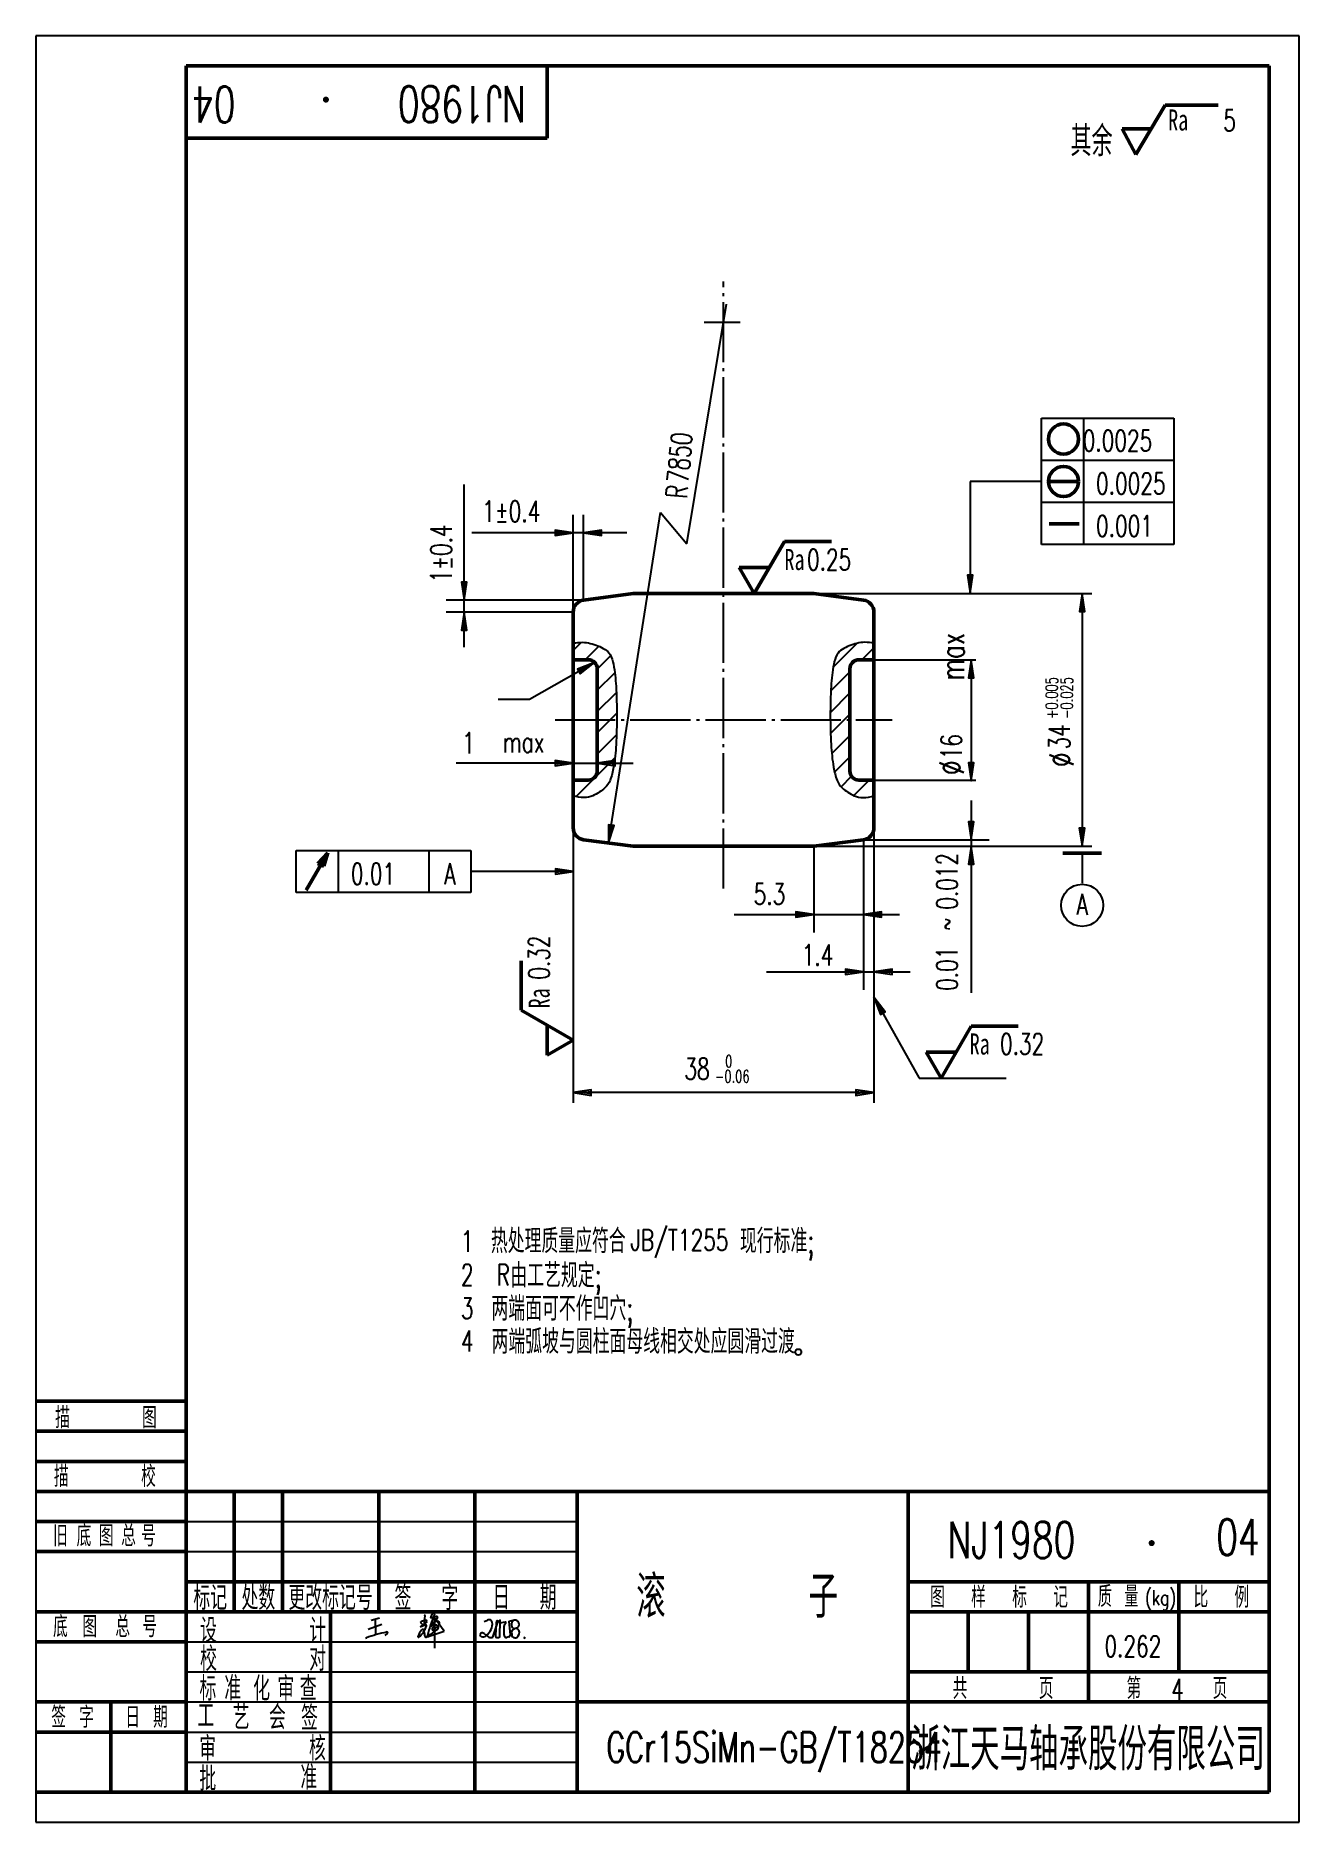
# Model space of a CAD drawing. Extents: x -919 to 2761, y -2175 to 1949.
# Drawn here: x 226.8 to 436.8, y -0.3 to 296.7 of the extents above; entities that cross this region are included whole.
import ezdxf
from ezdxf.enums import TextEntityAlignment as Align

# ---------------------------------------------------------------- set-up
doc = ezdxf.new("R2010")
doc.units = 0
doc.header["$MEASUREMENT"] = 0
doc.linetypes.add('CENTER', pattern=[12.5, 10, -1, 0.5, -1])
doc.layers.get('0').update_dxf_attribs({"linetype": 'CONTINUOUS'})
doc.layers.add('1', color=7, linetype='CONTINUOUS', lineweight=50)
doc.layers.add('粗实线', color=7, linetype='CONTINUOUS', lineweight=50)
for name, color, linetype in [('2', 7, 'CONTINUOUS'), ('3', 7, 'CENTER'), ('90', 7, 'CONTINUOUS'), ('文字', 7, 'CONTINUOUS')]:
    doc.layers.add(name, color=color, linetype=linetype)
doc.styles.add('HZ', font='txt.shx', dxfattribs={"width": 0.7, "bigfont": 'HZTXT.shx'})
doc.dimstyles.get("Standard").update_dxf_attribs({"dimtxt": 0.18, "dimasz": 0.18, "dimexe": 0.18, "dimexo": 0.0625, "dimgap": 0.09, "dimtad": 0, "dimtih": 1, "dimtoh": 1, "dimdec": 4, "dimzin": 0, "dimdsep": 46, "dimtxsty": 'Standard', "dimcen": 0.09, "dimadec": 0, "dimazin": 0, "dimtfac": 1, "dimtdec": 4, "dimtofl": 0, "dimtmove": 0, "dimatfit": 3, "dimfxl": 0, "dimtolj": 1, "dimtzin": 0, "dimarcsym": 0})

msp = doc.modelspace()

# ---------------------------------------------------------------- texts
at = {"width": 0.7}
for p in [(415.04, 280.92), (351.27, 207.85), (382.05, 127.31)]:
    msp.add_text('Ra', height=3.5, dxfattribs=at).set_placement(p)
at = {"style": 'HZ', "width": 0.7}
msp.add_text('~', height=2.86, rotation=90, dxfattribs=at).set_placement((379.58, 147.93))
at = {"width": 0.7}
msp.add_text('Ra', height=3.5, rotation=90, dxfattribs=at).set_placement((312.22, 134.97))
at = {"layer": '2', "style": 'HZ', "width": 0.7}
for s, height, rotation, p in [('04', 6, 180, (260.01, 288.25)), ('R', 3.5, 85, (335.05, 219.64)), ('max', 4, 90, (381.14, 189.48)), ('%%c', 4, 90, (381.05, 173.79)), ('%%c', 4, 90, (399.3, 175.12))]:
    msp.add_text(s, height=height, rotation=rotation, dxfattribs=at).set_placement(p)
at = {"layer": '2', "style": 'HZ'}
for s, height, width, p in [('其余', 4.998, 0.7, (398.8, 276.64, 3.57)), ('max', 3.5, 0.7, (304.42, 177.49)), ('A', 3.5, 0.7, (294.71, 155.59)), ('A', 3.5, 0.7, (399.79, 150.51)), ('1', 3.5, 0.7, (297.48, 94.52)), ('热处理质量应符合       现行标准;', 4, 0.7, (302.47, 94.29)), ('JB/T1255', 3.5, 0.7, (325.68, 94.7)), ('2', 3.5, 0.7, (297.48, 88.93)), ('R', 3.5, 0.7, (303.4, 88.93)), ('   由工艺规定;', 4, 0.7, (297.57, 88.57)), ('3', 3.5, 0.7, (297.48, 83.35)), ('  两端面可不作凹穴;', 4, 0.7, (297.57, 83.07)), ('4', 3.5, 0.7, (297.48, 77.95)), ('  两端弧坡与圆柱面母线相交处应圆滑过渡', 4, 0.7, (297.59, 77.57)), ('描', 3.5, 0.7, (230.05, 65.17)), ('图', 3.5, 0.7, (244.49, 65.17)), ('描', 3.5, 0.7, (229.85, 55.42)), ('校', 3.5, 0.7, (244.34, 55.42)), ('旧', 3.5, 0.7, (229.7, 45.53)), ('底', 3.5, 0.7, (233.61, 45.53)), ('图', 3.5, 0.7, (237.31, 45.53)), ('总', 3.5, 0.7, (241.02, 45.53)), ('号', 3.5, 0.7, (244.34, 45.53)), ('04', 6, 0.7, (423.03, 44.06)), ('滚     子', 7, 0.7, (326.63, 33.66)), ('图  样  标  记', 3.5, 0.7, (375.47, 35.33)), ('质 量', 3.5, 0.666, (403.35, 35.45)), ('比  例', 3.5, 0.7, (419.24, 35.33)), ('底', 3.5, 0.7, (229.7, 30.43)), ('图', 3.5, 0.7, (234.58, 30.43)), ('总', 3.5, 0.7, (240.05, 30.43)), ('号', 3.5, 0.7, (244.54, 30.43)), ('共     页', 3.5, 0.7, (379.21, 20.17)), ('第     页', 3.5, 0.7, (408.11, 20.17)), ('4', 3.5, 0.666, (415.59, 20.04)), ('签 字', 3.5, 0.7, (229.4, 15.38)), ('日 期', 3.5, 0.7, (241.7, 15.38))]:
    msp.add_text(s, height=height, dxfattribs=dict(at, width=width)).set_placement(p)
at = {"layer": '2', "style": 'HZ', "width": 0.688541}
msp.add_text('(kg)', height=2.5, dxfattribs=at).set_placement((411.2, 35.76), (416.36, 35.76), align=Align.FIT)
at = {"layer": '2', "insert": (341.14, 120.97), "char_height": 0.18, "attachment_point": 5}
msp.add_mtext('\\A1;  ', dxfattribs=at)
at = {"layer": '90', "style": 'HZ', "width": 0.7}
for s, height, rotation, p in [('NJ1980', 6, 180, (308.27, 288.28)), ('7850', 3.5, 85, (335.25, 222.2)), ('1%%p0.4', 3.5, 90, (295.95, 205.77)), ('+0.005', 2, 90, (396.68, 183.1)), ('-0.025', 2, 90, (399.18, 183.1)), ('34', 3.5, 90, (398.68, 178.01)), ('16', 3.5, 90, (380.73, 176.37))]:
    msp.add_text(s, height=height, rotation=rotation, dxfattribs=at).set_placement(p)
for s, p in [('5', (425.24, 280.83)), ('0.0025', (406.6, 227.59)), ('0.25', (358.67, 207.84)), ('0.32', (390.75, 127.32))]:
    msp.add_text(s, height=3.5, dxfattribs=at).set_placement(p, align=Align.CENTER)
for s, height, p in [('0.0025', 3.5, (403.05, 220.48)), ('1%%p0.4', 3.5, (301.02, 215.87)), ('0.001', 3.5, (403.05, 213.44)), ('1', 3.5, (297.7, 177.36)), ('0.01', 3.5, (279.2, 155.59)), ('5.3', 3.5, (346.14, 152.25)), ('1.4', 3.5, (354.14, 142.08)), ('38', 3.5, (334.63, 123.18)), ('0', 2, (341.41, 125.18)), ('-0.06', 2, (339.71, 122.68)), ('NJ1980', 6, (378.36, 43.6)), ('0.262', 3.5, (404.45, 27.15)), ('GCr15SiMn-GB/T18254', 5, (321.65, 9.67))]:
    msp.add_text(s, height=height, dxfattribs=at).set_placement(p)
for s, p in [('0.012', (380.04, 156.1)), ('0.32', (312.21, 143.42)), ('0.01', (380.04, 141.57))]:
    msp.add_text(s, height=3.5, rotation=90, dxfattribs=at).set_placement(p, align=Align.CENTER)
at = {"layer": '文字', "style": 'HZ', "width": 0.7}
for s, height, p in [('标记', 4, (255.82, 37.17)), ('处数', 4, (263.82, 37.17)), ('更改标记号', 4, (275.82, 37.17)), ('签  字', 4, (291.75, 37.17)), ('日  期', 4, (308.09, 37.17)), ('设   ', 4, (259.28, 31.72)), (' 计', 4, (272.44, 31.72)), ('校   ', 4, (259.28, 27.04)), (' 对', 4, (272.44, 27.04)), ('标   ', 4, (259.18, 22.09)), ('准', 4, (259.56, 22.14)), ('化   ', 4, (268.1, 22.09)), ('审', 4, (268.39, 22.09)), ('查', 4, (272.12, 22.09)), ('工', 4, (255.1, 17.39)), ('艺', 4, (260.97, 17.31)), ('会', 4, (266.98, 17.33)), ('签', 4, (272.32, 17.23)), ('浙江天马轴承股份有限公司', 7, (401.71, 12.16)), ('审   ', 4, (259.14, 12.14)), (' 核', 4, (272.38, 12.14)), ('批   ', 4, (259.16, 7.11)), ('准', 4, (272.21, 7.29))]:
    msp.add_text(s, height=height, dxfattribs=at).set_placement(p, align=Align.MIDDLE)

# ---------------------------------------------------------------- blocks, each defined once
blk = doc.blocks.new('BLK', base_point=(1, 0))
for points in [[(0, 0), (1, 0), (0, 0.15), (0, -0.15), (1, 0)], [(0, 0.07), (0.5, 0), (0, -0.07)]]:
    blk.add_lwpolyline(points)
blk = doc.blocks.new('*X5')
at = {"color": 0}
for p, q in [((-82.14, 62.81), (-80.77, 64.19)), ((-80.13, 61.29), (-77.88, 63.54)), ((-78.14, 59.74), (-75.92, 61.97)), ((-78.14, 56.21), (-75.22, 59.13)), ((-78.14, 52.67), (-74.96, 55.85)), ((-78.14, 49.13), (-74.88, 52.39)), ((-78.14, 45.6), (-74.94, 48.8)), ((-81.67, 38.54), (-75.2, 45.01))]:
    blk.add_line(p, q, dxfattribs=at)
blk = doc.blocks.new('*X4')
at = {"color": 0}
for p, q in [((-38.92, 60.07), (-34.97, 64.03)), ((-34.17, 61.29), (-32.14, 63.31)), ((-39.31, 56.15), (-36.14, 59.31)), ((-39.4, 52.52), (-36.14, 55.78)), ((-39.36, 49.03), (-36.14, 52.24)), ((-39.16, 45.69), (-36.14, 48.71)), ((-38.7, 42.62), (-36.14, 45.17)), ((-37.62, 40.17), (-35.86, 41.92)), ((-35.52, 38.73), (-32.96, 41.29))]:
    blk.add_line(p, q, dxfattribs=at)

# ---------------------------------------------------------------- linework, layer by layer
for p, q in [((282.58, 33.26), (283.93, 33.65)), ((283.26, 33.46), (283.29, 30.84)), ((291.86, 33.07), (290.7, 32.18)), ((291.34, 32.41), (290.85, 32.8)), ((291.49, 34.05), (291.34, 32.41)), ((292.67, 34.29), (292.43, 33.66)), ((292.43, 33.66), (292.67, 33.72)), ((293.62, 33.72), (292.67, 32.3)), ((294.73, 31.45), (293.09, 33.66)), ((293.09, 33.66), (293.1, 32.25)), ((293.54, 33.63), (293.54, 33.63)), ((301.35, 33.05), (301.9, 33.27)), ((302.78, 30.46), (303.66, 33.09)), ((303.34, 32.91), (303.21, 30.66)), ((303.4, 33.02), (303.34, 32.91)), ((303.66, 33.09), (303.51, 33.14)), ((303.87, 33.18), (303.87, 32.96)), ((303.87, 32.96), (303.98, 32.85)), ((303.96, 30.59), (304.02, 33.22)), ((303.98, 32.85), (304.88, 32.98)), ((304.89, 32.73), (304.67, 32.38)), ((305.51, 33.13), (306.39, 33.3)), ((305.72, 30.85), (305.51, 33.13)), ((281.63, 30.29), (281.77, 30.34)), ((282.08, 31.78), (284.36, 32.61)), ((285.3, 31.09), (284.82, 30.72)), ((290.7, 32.18), (291.57, 32.49)), ((292.07, 30.53), (294.73, 31.45)), ((292.67, 32.3), (292.6, 32.26)), ((293.1, 32.25), (293.1, 28.62)), ((304.62, 32.09), (304.6, 31.21)), ((305.59, 30.61), (305.72, 30.85)), ((305.96, 31.03), (305.94, 30.8)), ((306.19, 31.78), (306.53, 31.96)), ((306.36, 31.79), (306.19, 31.79)), ((306.21, 31.65), (306.19, 31.78)), ((306.5, 31.9), (306.53, 31.95)), ((307.87, 30.45), (308.14, 30.28)), ((251.82, 29.67), (316.82, 29.67)), ((251.82, 24.67), (316.82, 24.67)), ((251.82, 19.67), (316.82, 19.67)), ((251.82, 14.67), (316.82, 14.67)), ((251.82, 9.67), (316.82, 9.67))]:
    msp.add_line(p, q)
at = {"const_width": 0.5, "flags": 128}
for points in [[(274.8, 286.05, 1), (275.3, 286.05, 1)], [(412.04, 46.08, 1), (412.54, 46.08, 1)]]:
    msp.add_lwpolyline(points, format="xyb", close=True, dxfattribs=at)
msp.add_lwpolyline([(303.34, 32.85, 0.1, 0, 0), (303.43, 33.11, 0, 0, 0)], format="xyseb")
msp.add_circle((920.63, 108.98), 1840)
for centre, radius, start, end in [((290.94, 32.91), 0.146, 108.9005, 231.3566), ((292.26, 29.06), 4.22, 98.0147, 108.9005), ((291.34, 34.03), 0.158, 8.4526, 58.8614), ((291.69, 33.08), 0.164, 359.1714, 98.0147), ((311, 26.31), 19.57, 155.9856, 167.0617), ((293.91, 31.32), 1.84, 97.9203, 142.0603), ((292.94, 34.17), 0.3, 104.5678, 155.7329), ((292.11, 36.66), 3, 280.8167, 287.7524), ((292.97, 34.33), 0.162, 341.7541, 127.877), ((292.65, 36.37), 2.58, 278.1439, 288.0077), ((293.47, 33.76), 0.148, 296.7182, 98.9714), ((293.5, 32.72), 0.449, 315.446, 70.7293), ((302.16, 32.8), 0.544, 16.1691, 119.0695), ((300.76, 32.63), 1.95, 332.46, 9.3489), ((303.48, 33.05), 0.0932, 71.5751, 202.9028), ((303.89, 33.22), 0.039, 246.1543, 1.1942), ((303.97, 33.22), 0.0456, 358.8058, 181.1942), ((304.89, 32.91), 0.0678, 339.2267, 98.1254), ((306.94, 32.13), 2.13, 159.2267, 163.8831), ((306.69, 32.55), 0.818, 126.699, 249.9815), ((306.51, 32.46), 0.813, 70.374, 112.0226), ((306.38, 32.54), 0.791, 341.2845, 59.7018), ((289.88, 8.02), 23.74, 101.5909, 109.97), ((285.2, 31.18), 0.138, 319.3716, 130.6623), ((292.73, 29.97), 2.42, 137.0124, 164.1275), ((290.04, 30.56), 0.365, 348.9199, 11.6617), ((290.46, 30.49), 0.0632, 179.0259, 317.3946), ((287.66, 33.7), 4.32, 311.0887, 341.1894), ((291.17, 31.49), 0.246, 50.3484, 149.0956), ((288.91, 30.78), 2.58, 357.3548, 20.508), ((291.8, 30.71), 0.32, 188.7009, 224.4563), ((291.62, 32.35), 0.149, 25.1165, 110.1467), ((291.68, 30.59), 0.154, 224.4563, 309.5218), ((291.64, 32.36), 0.129, 334.8835, 25.1165), ((291.5, 30.81), 0.437, 309.5218, 344.3994), ((305.07, 12.98), 21.95, 121.6827, 126.774), ((292.02, 30.63), 0.113, 215.4201, 292.7069), ((292.55, 32.37), 0.123, 142.0603, 296.5518), ((293.28, 31.77), 0.559, 146.2304, 188.9942), ((292.88, 31.79), 0.186, 213.9675, 354.8577), ((293.39, 31.83), 0.623, 92.3397, 156.2051), ((268.67, 61.69), 38.61, 309.1906, 310.6534), ((293.34, 32.03), 0.422, 299.3726, 86.8303), ((301.05, 30.72), 0.436, 39.2816, 162.2178), ((301.04, 30.94), 0.415, 192.5394, 247.1049), ((301.18, 31.27), 0.775, 247.1049, 312.8996), ((303.34, 32.97), 2.78, 225.2956, 244.4912), ((299.13, 33.48), 3.79, 312.8996, 332.46), ((302.46, 30.91), 0.548, 234.6731, 305.3269), ((303.5, 30.65), 0.283, 176.7409, 283.0907), ((289.02, 92.9), 64.2, 283.0907, 283.3752), ((303.84, 30.56), 0.123, 283.3752, 12.5836), ((305.95, 31.18), 1.35, 178.8058, 208.5522), ((305.01, 32.16), 0.402, 147.7091, 191.0393), ((305.01, 30.67), 0.273, 208.5522, 288.9695), ((305.75, 28.5), 2.02, 97.8003, 108.9695), ((305.46, 30.63), 0.128, 277.8003, 352.1659), ((306.61, 31.18), 0.69, 41.1882, 195.3509), ((306.47, 30.87), 0.534, 161.8165, 240.4494), ((306.51, 31.16), 0.813, 247.9774, 289.626), ((306.5, 32.73), 0.771, 272.12, 325.0329), ((306.14, 31.24), 1.07, 307.1571, 21.2451)]:
    msp.add_arc(centre, radius, start, end)
at = {"layer": '1'}
for p, q in [((431.82, 291.67), (251.82, 291.67)), ((251.82, 291.67), (251.82, 4.67)), ((311.82, 279.67), (311.82, 291.67)), ((431.82, 4.67), (431.82, 291.67)), ((251.82, 279.67), (311.82, 279.67)), ((395.24, 222.57), (400.03, 222.57)), ((395.24, 215.53), (400.24, 215.53)), ((326.14, 203.93), (317.88, 202.85)), ((326.14, 203.93), (356.14, 203.93)), ((356.14, 203.93), (364.4, 202.85)), ((316.14, 200.86), (316.14, 165)), ((366.14, 200.86), (366.14, 165)), ((316.14, 192.93), (318.64, 192.93)), ((320.14, 191.43), (320.14, 174.43)), ((362.14, 191.43), (362.14, 174.43)), ((363.64, 192.93), (366.14, 192.93)), ((316.14, 172.93), (318.64, 172.93)), ((363.64, 172.93), (366.14, 172.93)), ((271.77, 154.64), (275.35, 160.84)), ((273.72, 159.07), (275.35, 160.84)), ((275.35, 160.84), (274.68, 158.64)), ((326.14, 161.93), (317.88, 163.01)), ((326.14, 161.93), (356.14, 161.93)), ((356.14, 161.93), (364.4, 163.01)), ((397.54, 160.79), (403.94, 160.79)), ((274.68, 158.64), (273.72, 159.07)), ((273.91, 158.98), (274.75, 159.82)), ((274.45, 158.75), (274.77, 159.82)), ((226.82, 69.67), (251.82, 69.67)), ((226.82, 64.67), (251.82, 64.67)), ((226.82, 59.67), (251.82, 59.67)), ((226.82, 54.67), (251.82, 54.67)), ((251.82, 54.67), (431.82, 54.67)), ((259.82, 54.67), (259.82, 34.67)), ((267.82, 54.67), (267.82, 34.67)), ((283.82, 54.67), (283.82, 34.67)), ((299.82, 54.67), (299.82, 34.67)), ((316.82, 54.67), (316.82, 4.67)), ((371.82, 54.67), (371.82, 4.67)), ((226.82, 49.67), (251.82, 49.67)), ((226.82, 44.67), (251.82, 44.67)), ((371.82, 39.67), (431.82, 39.67)), ((401.82, 39.67), (401.82, 19.67)), ((416.82, 39.67), (416.82, 24.67)), ((226.82, 34.67), (251.82, 34.67)), ((371.82, 34.67), (431.82, 34.67)), ((381.82, 34.67), (381.82, 24.67)), ((391.82, 34.67), (391.82, 24.67)), ((226.82, 29.67), (251.82, 29.67)), ((371.82, 24.67), (431.82, 24.67)), ((226.82, 19.67), (251.82, 19.67)), ((239.32, 19.67), (239.32, 4.67)), ((316.82, 19.67), (371.82, 19.67)), ((371.82, 19.67), (431.82, 19.67)), ((226.82, 14.67), (251.82, 14.67)), ((226.82, 4.67), (431.82, 4.67))]:
    msp.add_line(p, q, dxfattribs=at)
for centre in [(397.64, 229.63), (397.64, 222.57)]:
    msp.add_circle(centre, 2.5, dxfattribs=at)
for centre, radius, start, end in [((318.14, 200.86), 2, 97.4706, 180), ((364.14, 200.86), 2, 360, 82.5294), ((318.64, 191.43), 1.5, 0, 90), ((363.64, 191.43), 1.5, 90, 180), ((318.64, 174.43), 1.5, 270, 0), ((363.64, 174.43), 1.5, 180, 270), ((318.14, 165), 2, 180, 262.5294), ((364.14, 165), 2, 277.4706, 0)]:
    msp.add_arc(centre, radius, start, end, dxfattribs=at)
at = {"layer": '2'}
for p, q in [((436.82, 296.67), (226.82, 296.67)), ((226.82, 296.67), (226.82, -0.33)), ((436.82, -0.33), (436.82, 296.67)), ((335.05, 212.2), (341.64, 252.04)), ((337.89, 249.04), (343.89, 249.04)), ((393.99, 233.08), (415.99, 233.08)), ((393.99, 212.08), (393.99, 233.08)), ((400.99, 212.08), (400.99, 233.08)), ((415.99, 233.08), (415.99, 212.08)), ((415.99, 226.08), (393.99, 226.08)), ((382.11, 222.57), (382.11, 203.99)), ((393.99, 222.57), (382.11, 222.57)), ((322.02, 162.47), (330.67, 217.41)), ((330.67, 217.41), (335.05, 212.2)), ((415.99, 219.08), (393.99, 219.08)), ((415.99, 212.08), (393.99, 212.08)), ((356.2, 203.93), (402.34, 203.93)), ((400.72, 203.93), (400.72, 161.93)), ((317.1, 191), (308.87, 186.3)), ((366.2, 192.93), (383.08, 192.93)), ((382.29, 192.93), (382.29, 172.93)), ((308.87, 186.3), (303.67, 186.3)), ((366.2, 172.93), (383.08, 172.93)), ((316.14, 164.93), (316.14, 119.29)), ((366.14, 164.93), (366.14, 119.29)), ((270.13, 161.25), (299.13, 161.25)), ((270.13, 154.25), (270.13, 161.25)), ((277.13, 154.25), (277.13, 161.25)), ((292.13, 161.25), (292.13, 154.25)), ((299.13, 161.25), (299.13, 154.25)), ((356.2, 161.93), (402.34, 161.93)), ((400.74, 160.79), (400.74, 155.79)), ((313.22, 157.75), (299.13, 157.75)), ((299.13, 154.25), (270.13, 154.25)), ((366.14, 120.97), (316.14, 120.97)), ((251.82, 49.67), (316.82, 49.67)), ((251.82, 44.67), (316.82, 44.67)), ((226.82, -0.33), (436.82, -0.33))]:
    msp.add_line(p, q, dxfattribs=at)
at = {"layer": '2', "linetype": 'ByBlock'}
for p, q in [((298.01, 195), (298.01, 222.05)), ((316.14, 200.86), (316.14, 217.03)), ((317.88, 202.85), (317.88, 217.03)), ((325.07, 214.03), (299.28, 214.03)), ((317.88, 202.85), (295.01, 202.85)), ((316.14, 200.86), (295.01, 200.86)), ((313.14, 175.76), (296.72, 175.76)), ((316.14, 175.76), (326.14, 175.76)), ((382.29, 169.53), (382.29, 137.57)), ((356.14, 161.93), (356.14, 147.59)), ((364.4, 163.01), (364.4, 138.07)), ((364.4, 163.01), (385.29, 163.01)), ((342.92, 150.59), (370.4, 150.59)), ((348.28, 141.07), (372.14, 141.07))]:
    msp.add_line(p, q, dxfattribs=at)
at = {"layer": '2'}
for points in [[(316.13, 195.66, -0.055464), (317.67, 195.83, -0.064394), (318.99, 195.66, -0.065015), (321.44, 194.66, -0.14435), (322.28, 193.79, -0.073553), (322.83, 192.19, -0.033602), (323.27, 188.52, -0.013101), (323.4, 183.62, -0.013381), (323.27, 178.83, -0.028131), (322.86, 175.09, -0.046352), (322.28, 172.88, -0.123275), (321.43, 171.63, -0.07631), (319.42, 170.32, -0.106457), (317.97, 170.01, -0.084047), (316.13, 170.32)], [(366.15, 195.66, 0.055464), (364.61, 195.83, 0.064394), (363.29, 195.66, 0.065015), (360.85, 194.66, 0.14435), (360.01, 193.79, 0.073553), (359.45, 192.19, 0.033602), (359.01, 188.52, 0.013101), (358.88, 183.62, 0.013381), (359.01, 178.83, 0.028131), (359.42, 175.09, 0.046352), (360.01, 172.88, 0.123275), (360.85, 171.63, 0.07631), (362.86, 170.32, 0.106457), (364.31, 170.01, 0.084047), (366.15, 170.32)]]:
    msp.add_lwpolyline(points, format="xyb", dxfattribs=at)
for centre, radius in [((400.74, 152.11), 3.5), ((353.56, 77.85), 0.5)]:
    msp.add_circle(centre, radius, dxfattribs=at)
at = {"layer": '3'}
for p, q in [((341.14, 154.9), (341.14, 255.84)), ((313.14, 182.93), (369.14, 182.93))]:
    msp.add_line(p, q, dxfattribs=at)
at = {"layer": '粗实线', "color": 7}
for p, q in [((409.64, 276.92), (414.53, 285.13)), ((409.64, 276.92), (407.4, 281.22)), ((407.4, 281.21), (412.2, 281.21))]:
    msp.add_line(p, q, dxfattribs=at)
at = {"layer": '粗实线'}
for p, q in [((414.53, 285.13), (423.37, 285.13)), ((346.25, 203.92), (351.25, 212.58)), ((351.25, 212.58), (359.08, 212.58)), ((346.25, 203.92), (343.75, 208.25)), ((343.75, 208.25), (348.75, 208.25)), ((307.48, 134.68), (307.48, 142.86)), ((316.14, 129.68), (307.48, 134.68)), ((311.81, 127.18), (311.81, 132.18)), ((377.29, 123.38), (382.29, 132.04)), ((382.29, 132.04), (390.12, 132.04)), ((316.14, 129.68), (311.81, 127.18)), ((374.79, 127.71), (379.79, 127.71)), ((377.29, 123.38), (374.79, 127.71))]:
    msp.add_line(p, q, dxfattribs=at)
at = {"layer": '粗实线', "lineweight": 50}
for p, q in [((251.82, 39.67), (316.82, 39.67)), ((251.82, 34.67), (316.82, 34.67)), ((275.82, 4.67), (275.82, 34.67)), ((299.82, 4.67), (299.82, 34.67))]:
    msp.add_line(p, q, dxfattribs=at)

# ---------------------------------------------------------------- block references
at = {"layer": '2', "linetype": 'ByBlock', "xscale": 3, "yscale": 3, "zscale": 3}
for p in [(316.14, 214.03), (316.14, 175.76), (356.14, 150.59), (364.4, 141.07), (366.14, 120.97)]:
    msp.add_blockref('BLK', p, dxfattribs=at)
for p, rotation in [((317.88, 214.03), 180), ((298.01, 202.85), 270), ((400.72, 203.93), 90), ((298.01, 200.86), 90), ((382.29, 192.93), 90), ((320.14, 175.76), 180), ((382.29, 163.01), 270), ((382.29, 161.93), 90), ((364.4, 150.59), 180), ((366.14, 141.07), 180), ((316.14, 120.97), 180)]:
    msp.add_blockref('BLK', p, dxfattribs=dict(at, rotation=rotation))
at = {"layer": '2', "yscale": 3, "zscale": 3}
for p, xscale, rotation in [((382.13, 203.99), 3, 270.0634769860661), ((319.7, 192.49), 3.000000000000012, 29.71923220152999), ((382.31, 172.79), 3, 270.0634769860661), ((322.02, 162.47), 3, 261.0567838706425), ((400.72, 161.93), 3, 270.0634769860661)]:
    msp.add_blockref('BLK', p, dxfattribs=dict(at, xscale=xscale, rotation=rotation))
at = {"layer": '2'}
for name in ['*X5', '*X4']:
    msp.add_blockref(name, (398.29, 131.64), dxfattribs=at)
at = {"layer": '2', "xscale": 3, "yscale": 3, "zscale": 3}
msp.add_blockref('BLK', (316.22, 157.75), dxfattribs=at)

msp.set_redraw_order([(e.dxf.handle, doc.entitydb.next_handle()) for e in msp.query("TEXT MTEXT ATTDEF DIMENSION ARC_DIMENSION")])  # texts and dimensions are drawn at this point

# ---------------------------------------------------------------- leaders
msp.add_leader([(366.14, 136.82), (373.66, 123.38), (388.13, 123.38)], dimstyle='Standard', override={"dimtxt": 3.5, "dimasz": 3, "dimexe": 3, "dimexo": 0, "dimgap": 0.09, "dimtad": 0, "dimtih": 0, "dimtoh": 0, "dimtxsty": 'HZ', "dimtmove": 2, "dimldrblk": 'BLK'})

doc.saveas('drawing.dxf')
